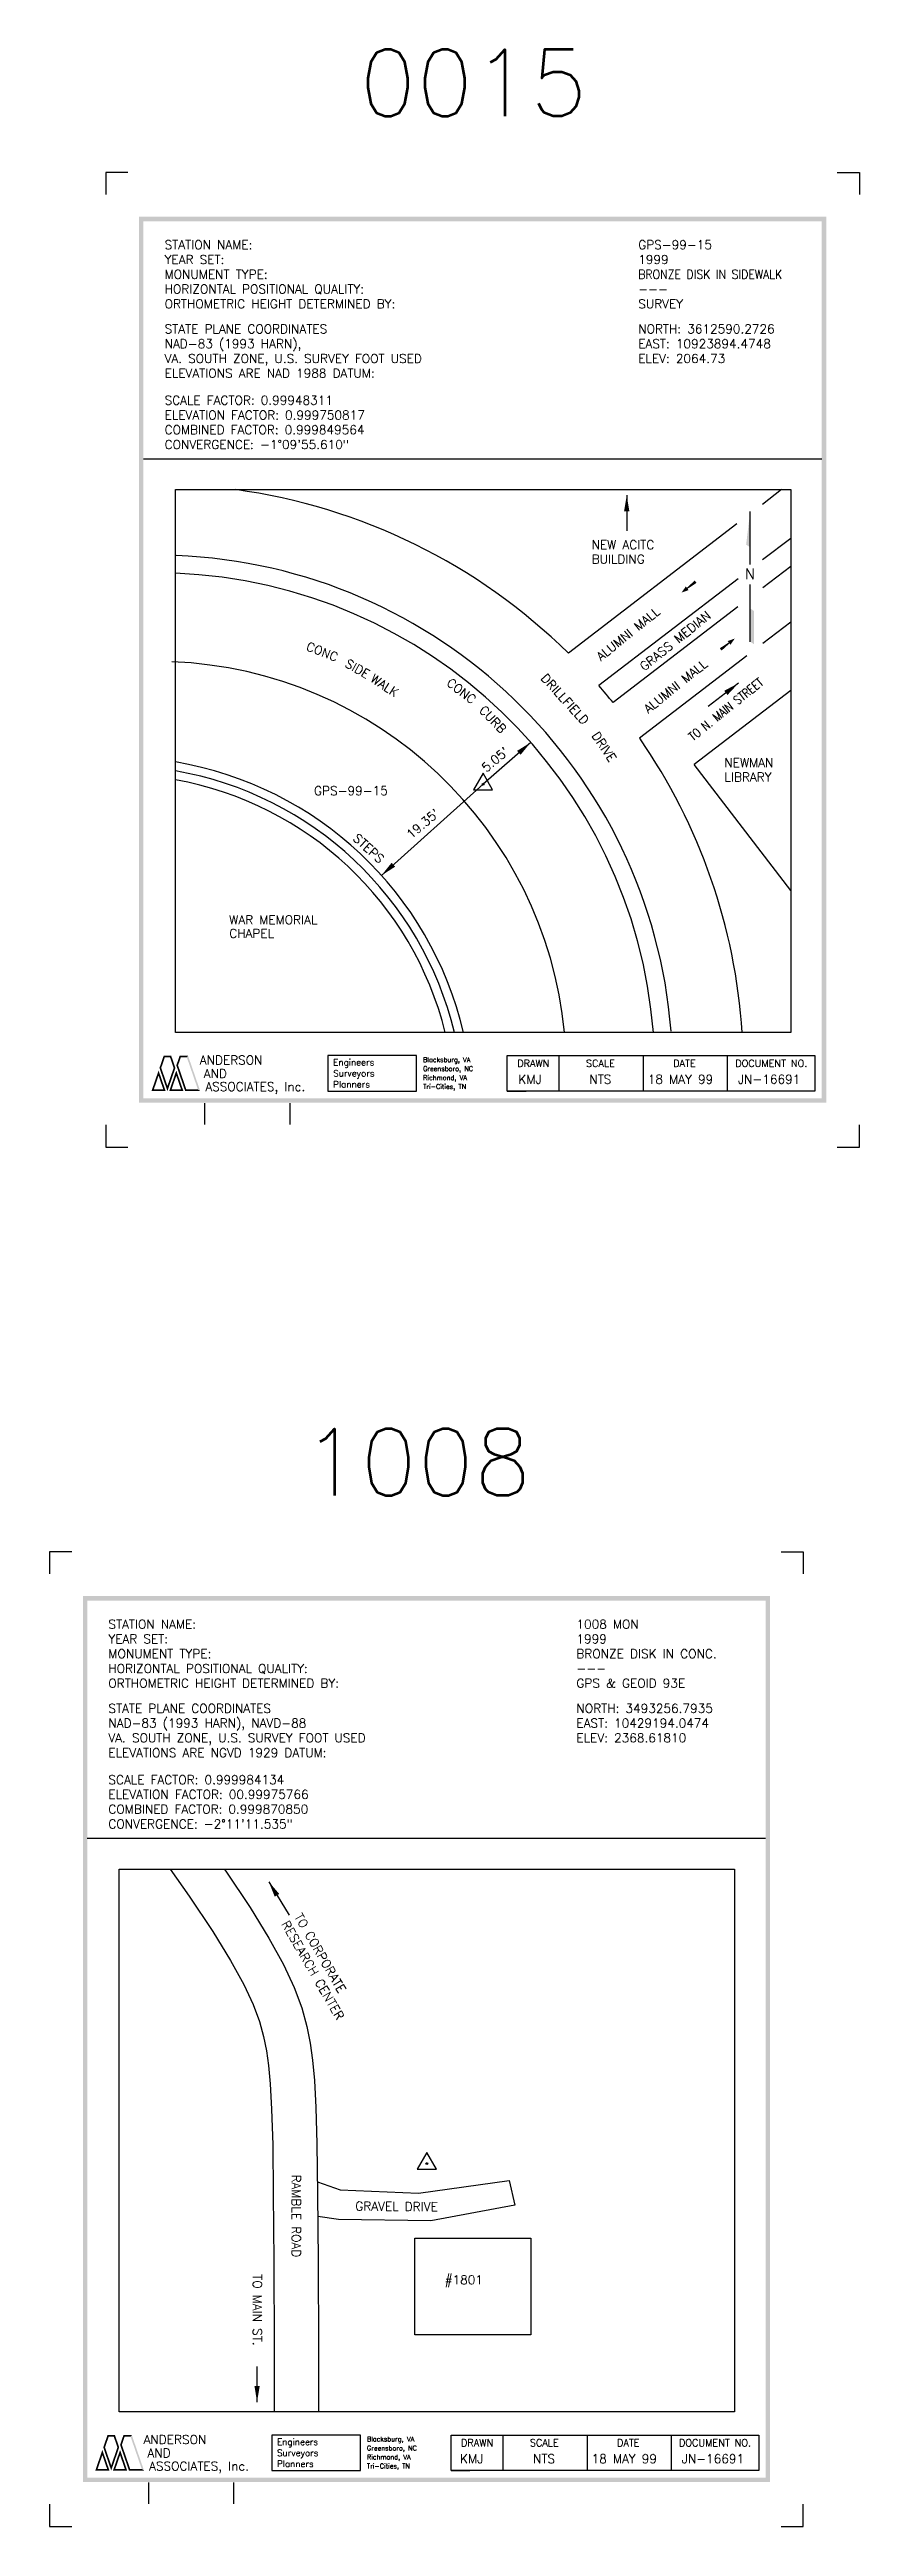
# Model space of a CAD drawing. Extents: x 8 to 108, y -27 to 17.
# Drawn here: x 86.19 to 95.33, y -26.92 to 1.04 of the extents above; entities that cross this region are included whole.
import ezdxf
from ezdxf.enums import TextEntityAlignment as Align

# ---------------------------------------------------------------- set-up
doc = ezdxf.new("R2010")
doc.units = 0
doc.header["$LTSCALE"] = 0.5
doc.header["$MEASUREMENT"] = 0
doc.linetypes.add('CENTER2', pattern=[1.125, 0.75, -0.125, 0.125, -0.125])
doc.layers.get('0').update_dxf_attribs({"linetype": 'CONTINUOUS'})
for name, color, linetype in [('BLDG', 2, 'CONTINUOUS'), ('DWGINFO', 7, 'CONTINUOUS'), ('MISC', 7, 'CONTINUOUS'), ('MON', 6, 'CONTINUOUS'), ('N-ARROW', 7, 'CONTINUOUS'), ('ROAD', 1, 'CONTINUOUS'), ('SHT1', 1, 'CONTINUOUS'), ('SHT7', 7, 'CONTINUOUS'), ('SHTTRIM', 7, 'CONTINUOUS'), ('TXT1', 1, 'CONTINUOUS'), ('TXT2', 2, 'CONTINUOUS'), ('TXT7', 7, 'CONTINUOUS')]:
    doc.layers.add(name, color=color, linetype=linetype)
doc.styles.add('SHT', font='romans.shx')
doc.styles.get("Standard").update_dxf_attribs({"font": 'ROMANS'})
doc.dimstyles.get("Standard").update_dxf_attribs({"dimtxt": 0.18, "dimasz": 0.18, "dimexe": 0.18, "dimexo": 0.0625, "dimgap": 0.09, "dimtad": 0, "dimtih": 1, "dimtoh": 1, "dimdec": 4, "dimzin": 0, "dimtxsty": 'STANDARD', "dimcen": 0.09, "dimazin": 3, "dimtfac": 1, "dimtdec": 4, "dimtofl": 0, "dimtmove": 0, "dimatfit": 3, "dimtolj": 1, "dimtzin": 0})

msp = doc.modelspace()

# ---------------------------------------------------------------- texts
at = {"layer": 'MON', "linetype": 'CONTINUOUS'}
for s, p in [("5.05'", (91.119, -7.126)), ("19.35'", (90.271, -7.878))]:
    msp.add_text(s, height=0.1, rotation=40.1655, dxfattribs=at).set_placement(p)
at = {"layer": 'MON'}
msp.add_text('GPS-99-15', height=0.1, dxfattribs=at).set_placement((89.176, -7.379))
at = {"layer": 'ROAD', "linetype": 'CONTINUOUS'}
for s, p in [('WAR MEMORIAL', (88.219, -8.836)), ('CHAPEL', (88.219, -8.99))]:
    msp.add_text(s, height=0.1, dxfattribs=at).set_placement(p)
at = {"layer": 'SHT1', "style": 'SHT'}
for s, p in [('ANDERSON', (87.887, -10.419)), (' AND', (87.862, -10.571)), ('  ASSOCIATES, Inc.', (87.812, -10.719)), ('ANDERSON', (87.253, -25.988)), (' AND', (87.228, -26.139)), ('  ASSOCIATES, Inc.', (87.178, -26.288))]:
    msp.add_text(s, height=0.1, dxfattribs=at).set_placement(p)
at = {"layer": 'SHT7', "color": 7, "style": 'SHT'}
for s, p in [('Blacksburg, VA', (90.406, -10.392)), ('Greensboro, NC', (90.406, -10.493)), ('Richmond, VA', (90.406, -10.594)), ('Tri-Cities, TN', (90.406, -10.695)), ('Blacksburg, VA', (89.772, -25.96)), ('Tri-Cities, TN', (89.772, -26.264)), ('Greensboro, NC', (89.772, -26.062)), ('Richmond, VA', (89.772, -26.163))]:
    msp.add_text(s, height=0.05369, dxfattribs=at).set_placement(p)
at = {"layer": 'SHT7', "style": 'SHT'}
for s, p in [('Surveyors', (89.392, -10.555)), ('Engineers', (89.392, -10.431)), ('Planners', (89.392, -10.679)), ('Engineers', (88.758, -26)), ('Surveyors', (88.758, -26.124)), ('Planners', (88.758, -26.248))]:
    msp.add_text(s, height=0.072, dxfattribs=at).set_placement(p)
for s, p in [('DRAWN', (91.649, -10.446)), ('SCALE', (92.406, -10.446)), ('DATE', (93.353, -10.446)), ('DOCUMENT NO.', (94.332, -10.446)), ('DRAWN', (91.015, -26.015)), ('SCALE', (91.772, -26.015)), ('DATE', (92.72, -26.015)), ('DOCUMENT NO.', (93.698, -26.015))]:
    msp.add_text(s, height=0.08, dxfattribs=at).set_placement(p, align=Align.CENTER)
at = {"layer": 'TXT1'}
for s, p in [('STATION NAME:', (87.49, -1.217)), ('GPS-99-15', (92.832, -1.217)), ('YEAR SET:', (87.49, -1.384)), ('1999', (92.832, -1.384)), ('MONUMENT TYPE:', (87.49, -1.551)), ('HORIZONTAL POSITIONAL QUALITY:', (87.49, -1.717)), ('---', (92.832, -1.717)), ('ORTHOMETRIC HEIGHT DETERMINED BY:', (87.49, -1.884)), ('SURVEY', (92.832, -1.884)), ('STATE PLANE COORDINATES', (87.49, -2.167)), ('NAD-83 (1993 HARN),', (87.49, -2.334)), ('NORTH: 3612590.2726', (92.832, -2.167)), ('EAST: 10923894.4748', (92.832, -2.334)), ('VA. SOUTH ZONE, U.S. SURVEY FOOT USED', (87.49, -2.501)), ('ELEV: 2064.73', (92.832, -2.501)), ('ELEVATIONS ARE NAD 1988 DATUM:', (87.49, -2.667)), ('SCALE FACTOR: 0.99948311', (87.49, -2.972)), ('ELEVATION FACTOR: 0.999750817', (87.49, -3.139)), ('COMBINED FACTOR: 0.999849564', (87.49, -3.305)), ('CONVERGENCE: -1%%d09\'55.610"', (87.49, -3.472)), ('KMJ', (91.481, -10.636)), ('NTS', (92.28, -10.636)), ('18 MAY 99', (92.94, -10.636)), ('JN-16691', (93.957, -10.636)), ('STATION NAME:', (86.856, -16.786)), ('1008 MON', (92.135, -16.786)), ('YEAR SET:', (86.856, -16.952)), ('MONUMENT TYPE:', (86.856, -17.119)), ('BRONZE DISK IN CONC.', (92.135, -17.119)), ('1999', (92.135, -16.952)), ('HORIZONTAL POSITIONAL QUALITY:', (86.856, -17.286)), ('---', (92.135, -17.286)), ('ORTHOMETRIC HEIGHT DETERMINED BY:', (86.856, -17.452)), ('GPS & GEOID 93E', (92.135, -17.452)), ('STATE PLANE COORDINATES', (86.856, -17.736)), ('NAD-83 (1993 HARN), NAVD-88', (86.856, -17.902)), ('NORTH: 3493256.7935', (92.135, -17.736)), ('EAST: 10429194.0474', (92.135, -17.902)), ('VA. SOUTH ZONE, U.S. SURVEY FOOT USED', (86.856, -18.069)), ('ELEVATIONS ARE NGVD 1929 DATUM:', (86.856, -18.236)), ('ELEV: 2368.61810', (92.135, -18.069)), ('SCALE FACTOR: 0.999984134', (86.856, -18.541)), ('ELEVATION FACTOR: 00.99975766', (86.856, -18.707)), ('COMBINED FACTOR: 0.999870850', (86.856, -18.874)), ('CONVERGENCE: -2%%d11\'11.535"', (86.856, -19.041)), ('KMJ', (90.823, -26.205)), ('NTS', (91.646, -26.205)), ('18 MAY 99', (92.306, -26.205)), ('JN-16691', (93.323, -26.205))]:
    msp.add_text(s, height=0.1, dxfattribs=at).set_placement(p)
at = {"layer": 'TXT1', "width": 0.9}
msp.add_text('BRONZE DISK IN SIDEWALK', height=0.1, dxfattribs=at).set_placement((92.832, -1.551))
at = {"layer": 'TXT1', "linetype": 'CONTINUOUS'}
for s, p in [('NEW ACITC', (92.306, -4.603)), ('BUILDING', (92.306, -4.765))]:
    msp.add_text(s, height=0.1, dxfattribs=at).set_placement(p)
at = {"layer": 'TXT1', "linetype": 'CONTINUOUS', "width": 0.8}
msp.add_text('TO N. MAIN STREET', height=0.1, rotation=38.8897, dxfattribs=at).set_placement((93.45, -6.773))
at = {"layer": 'TXT1', "linetype": 'CONTINUOUS'}
for s, rotation, p in [('RESEARCH CENTER', 300.0167, (88.802, -20.119)), ('TO CORPORATE', 300.0167, (88.95, -20.037)), ('TO MAIN ST.', 270, (88.487, -24.072))]:
    msp.add_text(s, height=0.1, rotation=rotation, dxfattribs=at).set_placement(p)
at = {"layer": 'TXT2'}
for s, p in [('0015', (89.687, 0.286)), ('1008', (89.053, -15.282))]:
    msp.add_text(s, height=0.75, dxfattribs=at).set_placement(p)
at = {"layer": 'TXT2', "linetype": 'CONTINUOUS'}
for s, rotation, p in [('ALUMNI MALL', 38.8897, (92.411, -5.871)), ('DRILLFIELD', 312.5399, (91.727, -6.066)), ('ALUMNI MALL', 38.8897, (92.946, -6.462)), ('DRIVE', 303.9499, (92.301, -6.706)), ('RAMBLE ROAD', 270, (88.925, -22.947))]:
    msp.add_text(s, height=0.1, rotation=rotation, dxfattribs=at).set_placement(p)
for s, p in [('NEWMAN', (93.804, -7.063)), ('LIBRARY', (93.804, -7.225)), ('#1801', (90.648, -24.185))]:
    msp.add_text(s, height=0.1, dxfattribs=at).set_placement(p)
at = {"layer": 'TXT7', "linetype": 'CONTINUOUS'}
for s, rotation, p in [('GRASS MEDIAN', 38.8897, (92.9, -5.983)), ('CONC', 338.6111, (89.078, -5.739)), ('SIDE', 330.0069, (89.515, -5.923)), ('WALK', 326.6426, (89.801, -6.089)), ('CONC', 322.4887, (90.661, -6.131)), ('CURB', 313.8845, (91.03, -6.428)), ('STEPS', 317.6691, (89.606, -7.879)), ('GRAVEL DRIVE', 359.4966, (89.641, -23.353))]:
    msp.add_text(s, height=0.1, rotation=rotation, dxfattribs=at).set_placement(p)

# ---------------------------------------------------------------- blocks, each defined once
blk = doc.blocks.new('DWGINFO')
for p, q in [((2.602, 1.704), (2.602, 2.004)), ((3.802, 1.704), (3.802, 2.004))]:
    blk.add_line(p, q)
at = {"flags": 2}
blk.add_attdef('DWGNAME', text='', height=0.1, dxfattribs=at).set_placement((2.502, 1.804), align=Align.RIGHT)
blk.add_attdef('DWGEDITDATE', text='', height=0.1, dxfattribs=at).set_placement((3.202, 1.804), align=Align.CENTER)
blk.add_attdef('DWGBY', (3.902, 1.804), '', height=0.1, dxfattribs=at)
blk = doc.blocks.new('NEWLOGOSOLID', base_point=(1, 1))
for points in [[(1, 1), (1.066356, 1.0475), (1.2, 1.580842), (1.2, 1.435632)], [(1.2, 1.580842), (1.2, 1.435632), (1.4, 1), (1.333644, 1.0475)], [(1.225, 1.653447), (1.275, 1.653447), (1.344328, 2), (1.377972, 1.9525)], [(1.45, 1), (1.45, 1.145211), (1.225, 1.653447), (1.275, 1.653447)], [(1.344328, 2), (1.377972, 1.9525), (1.555672, 2), (1.522028, 1.9525)], [(1.675, 1.653447), (1.625, 1.653447), (1.45, 1), (1.45, 1.145211)], [(1.5, 1), (1.566356, 1.0475), (1.7, 1.580842), (1.7, 1.435632)], [(1.555672, 2), (1.522028, 1.9525), (1.675, 1.653447), (1.625, 1.653447)], [(1.7, 1.726053), (1.75, 1.726053), (1.794328, 2), (1.827972, 1.9525)], [(1.95, 1), (1.983644, 1.0475), (1.7, 1.726053), (1.75, 1.726053)], [(1.7, 1.580842), (1.7, 1.435632), (1.9, 1), (1.833644, 1.0475)], [(1.794328, 2), (1.827972, 1.9525), (2.030672, 2), (1.997028, 1.9525)], [(2.030672, 2), (1.997028, 1.9525), (2.375, 1), (2.308644, 1.0475)], [(1.4, 1), (1.333644, 1.0475), (1, 1), (1.066356, 1.0475)], [(1.9, 1), (1.833644, 1.0475), (1.5, 1), (1.566356, 1.0475)], [(2.375, 1), (2.308644, 1.0475), (1.95, 1), (1.983644, 1.0475)]]:
    blk.add_solid(points)
blk = doc.blocks.new('SP-HORIZ')
blk.add_lwpolyline([(0, 0.062), (-0.054, -0.031), (0.054, -0.031)], close=True)
at = {"const_width": 0.005}
blk.add_lwpolyline([(-0.002, 0, 1), (0.002, 0, 1)], format="xyb", close=True, dxfattribs=at)
blk.add_circle((0, 0), 0.005)
blk = doc.blocks.new('N-ARROW')
for p, q in [((0, 0.14), (0, 0.94)), ((0, -1.02), (0, -0.16))]:
    blk.add_line(p, q)
for points in [[(0, 0.4), (-0.06, 0.44), (0, 0.94)], [(0, -1.02), (0.06, -1.06), (0, -0.52), (0.06, -0.56)]]:
    blk.add_solid(points)
blk.add_text('N', height=0.16).set_placement((0, 0), align=Align.MIDDLE)
blk = doc.blocks.new('SP-DIR')
for points in [[(-0.2, 0.016), (-0.08, 0.007), (-0.2, -0.017), (-0.08, -0.007)], [(-0.08, 0.026), (0, 0), (-0.08, -0.026)]]:
    blk.add_solid(points)

# ---------------------------------------------------------------- linework, layer by layer
at = {"layer": 'BLDG', "linetype": 'CONTINUOUS'}
for p in [(94.552, -6.199), (94.552, -8.455)]:
    msp.add_line(p, (93.463, -7.035), dxfattribs=at)
msp.add_lwpolyline([(90.312, -23.667), (91.619, -23.667), (91.619, -24.755), (90.312, -24.755)], close=True, dxfattribs=at)
at = {"layer": 'MISC', "linetype": 'CONTINUOUS'}
for p, q in [((89.214, -23.029), (89.471, -23.121)), ((89.471, -23.121), (90.354, -23.159)), ((90.354, -23.159), (91.377, -23.014)), ((91.377, -23.014), (91.44, -23.292)), ((89.452, -23.456), (89.218, -23.419)), ((90.493, -23.468), (89.452, -23.456)), ((91.44, -23.292), (90.493, -23.468))]:
    msp.add_line(p, q, dxfattribs=at)
for centre, radius, start, end in [((87.391, -10.499), 5.629, 4.4827, 87.7525), ((87.391, -10.499), 4.629, 5.4538, 87.7525), ((86.938, -10.976), 4.029, 13.1626, 80.3693), ((86.938, -10.976), 3.929, 13.5039, 80.1218), ((86.938, -10.976), 3.829, 13.8635, 79.8611)]:
    msp.add_arc(centre, radius, start, end, dxfattribs=at)
at = {"layer": 'ROAD', "linetype": 'CONTINUOUS'}
for p, q in [((94.449, -3.931), (94.233, -4.097)), ((93.945, -4.317), (92.044, -5.777)), ((94.552, -4.482), (94.235, -4.725)), ((93.959, -4.937), (92.388, -6.143)), ((94.552, -4.797), (94.239, -5.038)), ((93.957, -5.254), (92.549, -6.335)), ((94.552, -5.427), (94.239, -5.668)), ((94.056, -5.808), (92.848, -6.735))]:
    msp.add_line(p, q, dxfattribs=at)
for points in [[(87.612, -3.931), (94.552, -3.931), (94.552, -10.059), (87.612, -10.059)], [(86.978, -19.499), (93.918, -19.499), (93.918, -25.627), (86.978, -25.627)]]:
    msp.add_lwpolyline(points, close=True, dxfattribs=at)
for points in [[(87.551, -19.499), (87.767, -19.805), (88.033, -20.203), (88.235, -20.531), (88.384, -20.802), (88.49, -21.028), (88.561, -21.219), (88.607, -21.389), (88.638, -21.55), (88.663, -21.716), (88.682, -21.923), (88.697, -22.209), (88.709, -22.612), (88.716, -23.17), (88.721, -23.922), (88.724, -24.907), (88.724, -25.627)], [(88.163, -19.499), (88.179, -19.522), (88.454, -19.933), (88.667, -20.279), (88.831, -20.576), (88.951, -20.835), (89.037, -21.067), (89.094, -21.276), (89.131, -21.465), (89.159, -21.656), (89.181, -21.886), (89.197, -22.189), (89.208, -22.601), (89.216, -23.165), (89.221, -23.92), (89.224, -24.906), (89.224, -25.627)]]:
    msp.add_lwpolyline(points, dxfattribs=at)
for radius, start, end in [(6.629, 45.4215, 82.2217), (5.829, 4.4827, 87.7525), (6.629, 38.9141, 41.0771), (6.629, 3.8054, 34.5911)]:
    msp.add_arc((87.391, -10.499), radius, start, end, dxfattribs=at)
at = {"layer": 'SHT1'}
for p, q in [((91.942, -10.719), (91.942, -10.319)), ((92.892, -10.719), (92.892, -10.319)), ((93.84, -10.719), (93.84, -10.319)), ((91.308, -26.288), (91.308, -25.888)), ((92.258, -26.288), (92.258, -25.888)), ((93.206, -26.288), (93.206, -25.888))]:
    msp.add_line(p, q, dxfattribs=at)
for points in [[(89.332, -10.719), (90.332, -10.719), (90.332, -10.319), (89.332, -10.319), (89.332, -10.719)], [(91.355, -10.319), (91.355, -10.319), (91.526, -10.319)], [(91.355, -10.719), (91.568, -10.719)], [(88.698, -26.288), (89.698, -26.288), (89.698, -25.888), (88.698, -25.888), (88.698, -26.288)], [(90.722, -25.888), (90.722, -25.888), (90.892, -25.888)], [(90.722, -26.288), (90.934, -26.288)]]:
    msp.add_lwpolyline(points, dxfattribs=at)
for points in [[(91.355, -10.319), (94.825, -10.319), (94.825, -10.719), (91.355, -10.719)], [(90.722, -25.888), (94.191, -25.888), (94.191, -26.288), (90.722, -26.288)]]:
    msp.add_lwpolyline(points, close=True, dxfattribs=at)
for points in [[(87.202, -0.851), (94.952, -0.851), (87.202, -0.901), (94.952, -0.901)], [(87.202, -0.901), (87.252, -0.901), (87.202, -10.801), (87.252, -10.801)], [(94.902, -0.901), (94.952, -0.901), (94.902, -10.801), (94.952, -10.801)], [(87.202, -10.801), (94.952, -10.801), (87.202, -10.851), (94.952, -10.851)], [(86.568, -16.419), (94.318, -16.419), (86.568, -16.469), (94.318, -16.469)], [(86.568, -16.469), (86.618, -16.469), (86.568, -26.369), (86.618, -26.369)], [(94.268, -16.469), (94.318, -16.469), (94.268, -26.369), (94.318, -26.369)], [(86.568, -26.369), (94.318, -26.369), (86.568, -26.419), (94.318, -26.419)]]:
    msp.add_solid(points, dxfattribs=at)
at = {"layer": 'SHTTRIM'}
for p, q in [((86.827, -0.351), (86.827, -0.601)), ((87.077, -0.351), (86.827, -0.351)), ((95.077, -0.351), (95.327, -0.351)), ((95.327, -0.351), (95.327, -0.601)), ((86.193, -15.919), (86.193, -16.169)), ((86.443, -15.919), (86.193, -15.919)), ((94.443, -15.919), (94.693, -15.919)), ((94.693, -15.919), (94.693, -16.169))]:
    msp.add_line(p, q, dxfattribs=at)
for points in [[(86.827, -11.101), (86.827, -11.351), (87.077, -11.351)], [(95.077, -11.351), (95.327, -11.351), (95.327, -11.101)], [(86.193, -26.669), (86.193, -26.919), (86.443, -26.919)], [(94.443, -26.919), (94.693, -26.919), (94.693, -26.669)]]:
    msp.add_lwpolyline(points, dxfattribs=at)
at = {"layer": 'TXT1'}
for p, q in [((87.252, -3.583), (94.902, -3.583)), ((86.618, -19.151), (94.268, -19.151))]:
    msp.add_line(p, q, dxfattribs=at)

# ---------------------------------------------------------------- block references
at = {"layer": 'DWGINFO', "xscale": 0.8, "yscale": 0.8, "zscale": 0.8}
for p in [(85.864, -12.459), (85.23, -28.028)]:
    msp.add_blockref('DWGINFO', p, dxfattribs=at)
at = {"layer": 'MON', "linetype": 'CONTINUOUS', "xscale": 2, "yscale": 2, "zscale": 2}
for p in [(91.082, -7.256), (91.082, -7.256), (90.448, -22.824)]:
    msp.add_blockref('SP-HORIZ', p, dxfattribs=at)
at = {"layer": 'N-ARROW', "linetype": 'CENTER2', "xscale": 0.75, "yscale": 0.75, "zscale": 0.75}
msp.add_blockref('N-ARROW', (94.094, -4.882), dxfattribs=at)
at = {"layer": 'SHT1', "xscale": 0.4, "yscale": 0.4, "zscale": 0.4}
for p in [(87.342, -10.719), (86.708, -26.288)]:
    msp.add_blockref('NEWLOGOSOLID', p, dxfattribs=at)
at = {"layer": 'TXT7', "linetype": 'CONTINUOUS'}
for p, rotation in [((93.321, -5.093), 217.6254936892409), ((93.92, -5.612), 37.6254936892409)]:
    msp.add_blockref('SP-DIR', p, dxfattribs=dict(at, rotation=rotation))

msp.set_redraw_order([(e.dxf.handle, doc.entitydb.next_handle()) for e in msp.query("TEXT MTEXT ATTDEF DIMENSION ARC_DIMENSION")])  # texts and dimensions are drawn at this point

# ---------------------------------------------------------------- leaders
at = {"layer": 'MON', "linetype": 'CONTINUOUS'}
for points in [[(91.62, -6.783), (91.082, -7.256)], [(89.936, -8.285), (91.082, -7.256)]]:
    msp.add_leader(points, dimstyle='STANDARD', dxfattribs=at)
at = {"layer": 'TXT1', "linetype": 'CONTINUOUS'}
for points in [[(92.702, -3.994), (92.702, -4.396)], [(93.963, -6.115), (93.622, -6.378)], [(88.664, -19.642), (88.894, -20.019)], [(88.533, -25.515), (88.533, -25.113)]]:
    msp.add_leader(points, dimstyle='STANDARD', dxfattribs=at)

doc.saveas('drawing.dxf')
